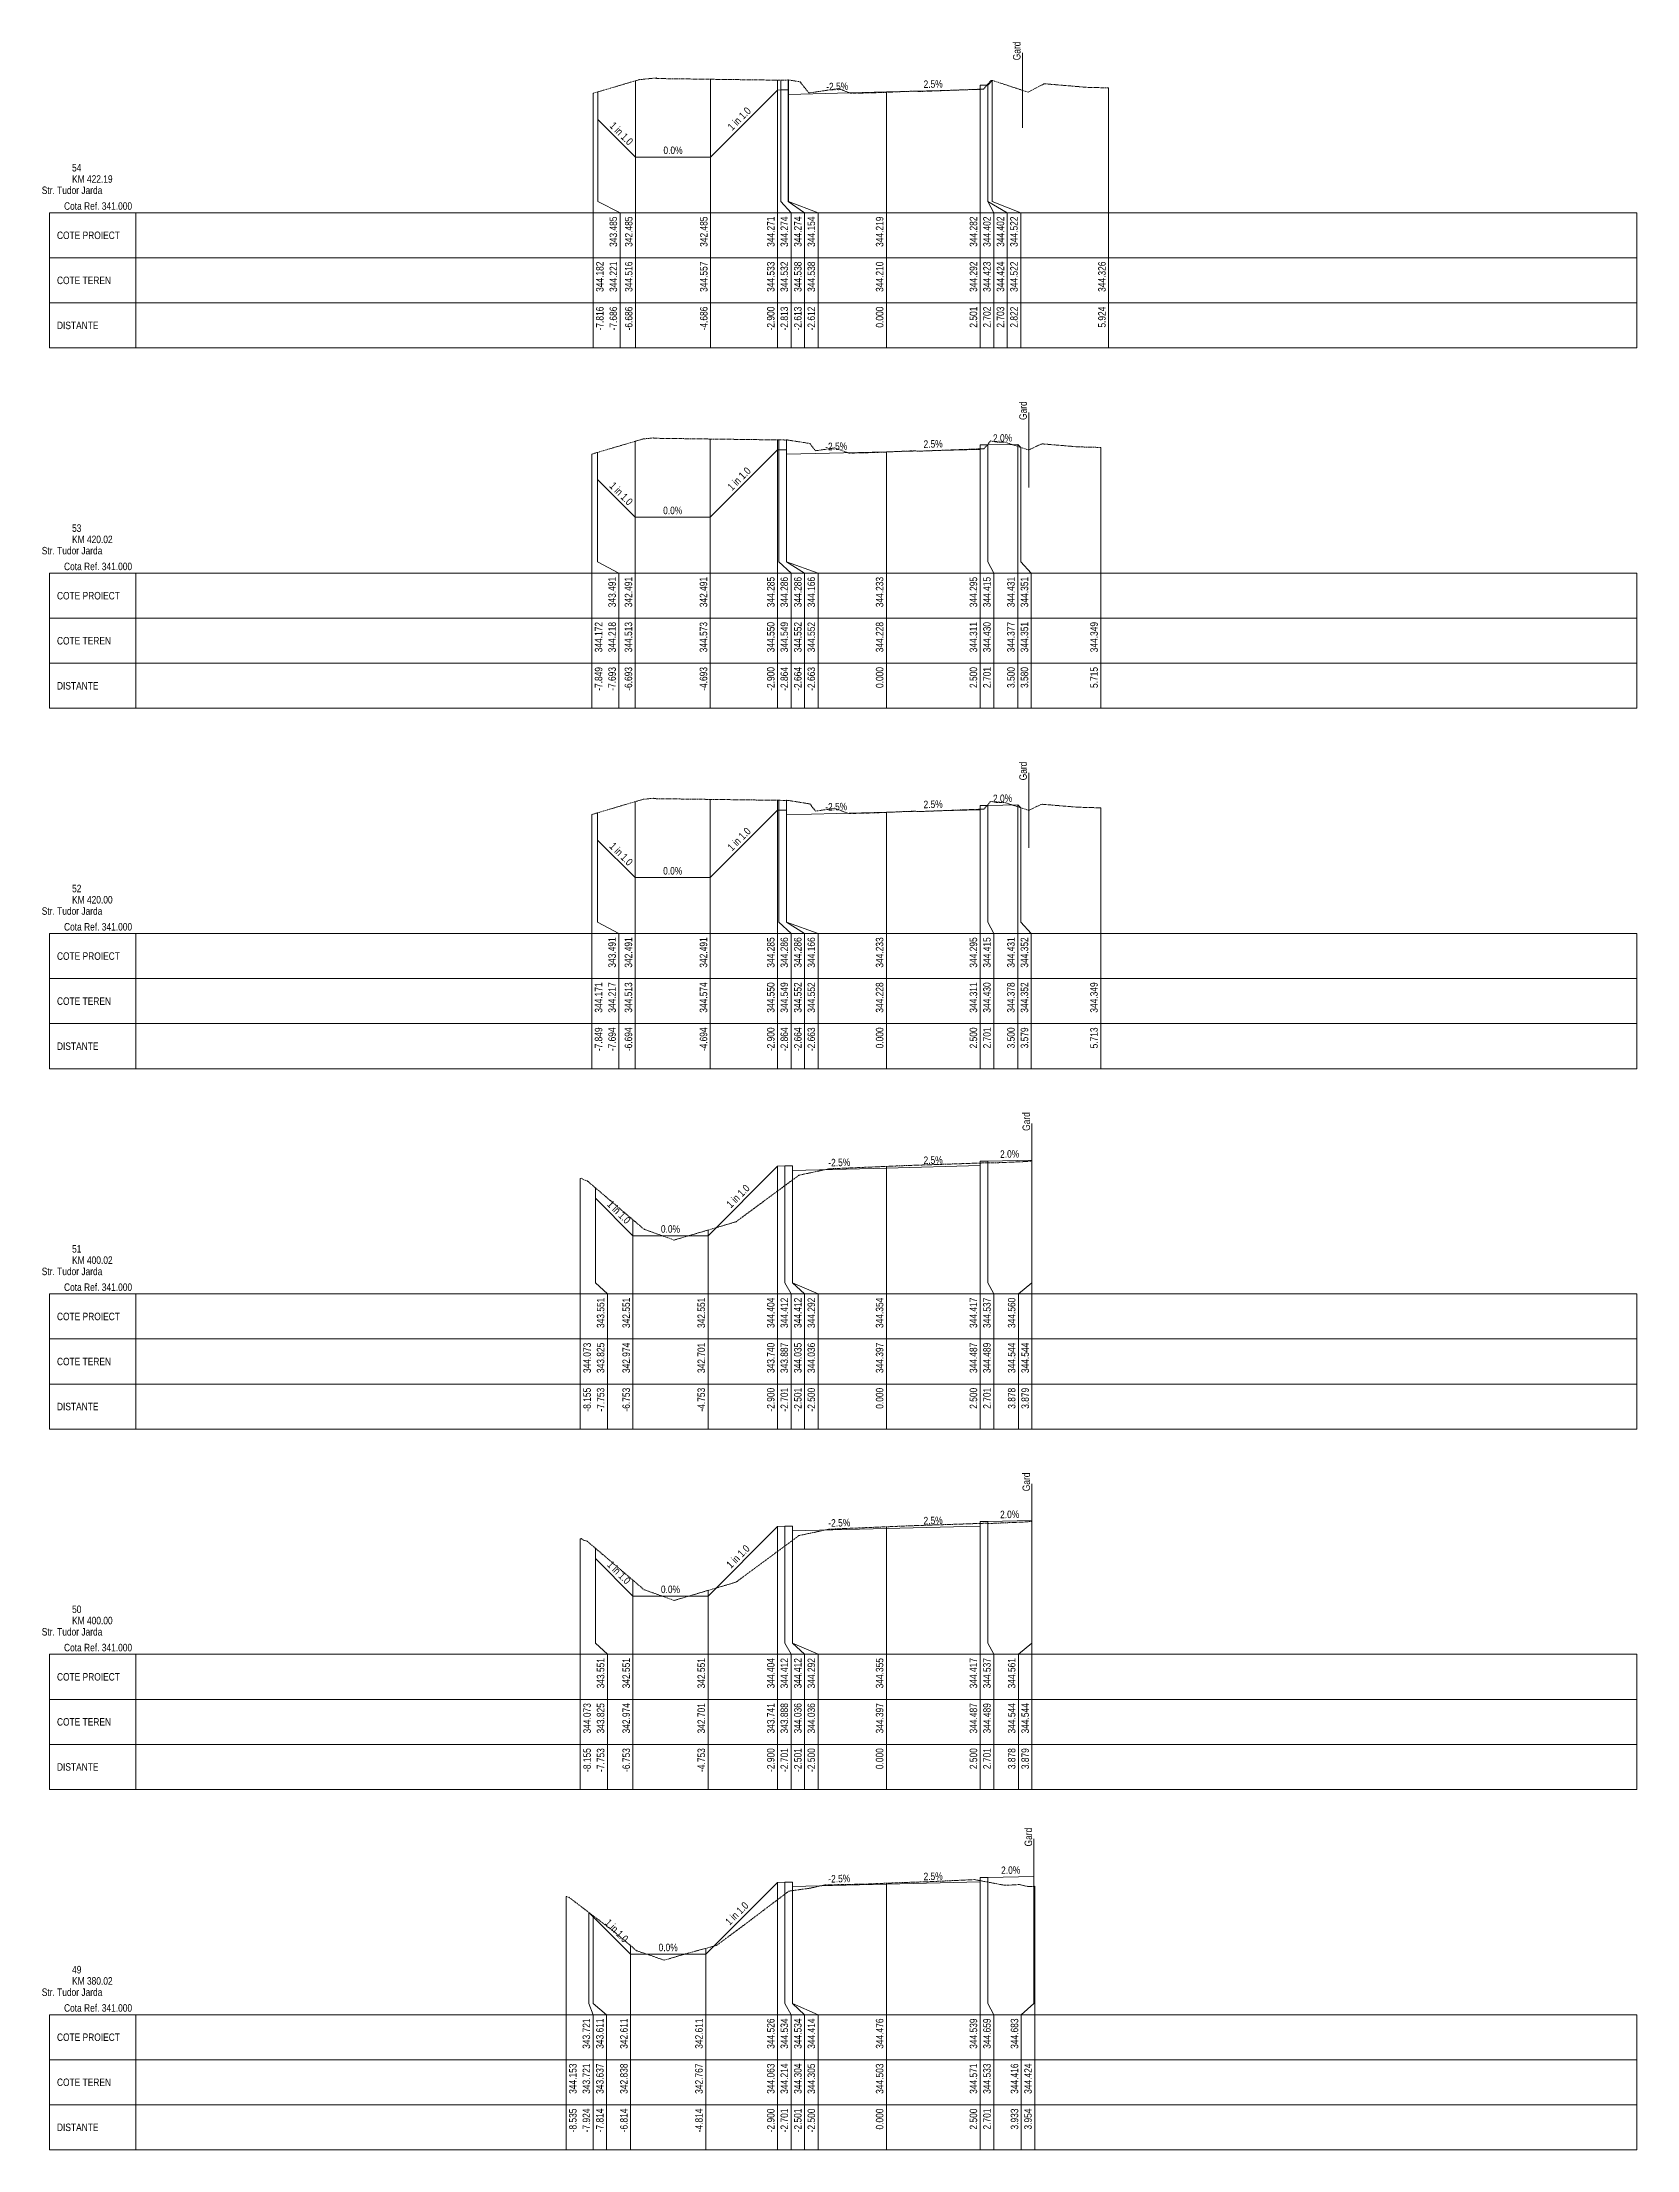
# Paper-space layout 'Str. Tudor Jarda-XS-1' of a CAD drawing. Extents: x 5 to 860, y 10 to 5944.
# Drawn here: x 5 to 430, y 4618 to 5179 of the extents above; entities that cross this region are included whole.
import ezdxf
from ezdxf.enums import TextEntityAlignment as Align

# ---------------------------------------------------------------- set-up
doc = ezdxf.new("R2010")
doc.units = 0
doc.linetypes.add('DASHED2', pattern=[0.375, 0.25, -0.125])
doc.layers.add('ARD-No Plot', color=1, linetype='Continuous', lineweight=0, plot=False)
for name, color, linetype, lineweight in [('DESIGN-TEXT', 7, 'Continuous', 0), ('EXISTING-TEXT', 7, 'Continuous', 0), ('LINES', 7, 'Continuous', 0), ('Text', 7, 'Continuous', 0), ('X-RL', 7, 'Continuous', 0), ('XPLOT-DESIGN', 5, 'Continuous', 0), ('XPLOT-EXISTING', 3, 'DASHED2', 0), ('XPLOT-GRADE', 7, 'Continuous', 0), ('XPLOT-KM', 7, 'Continuous', 0), ('XPLOT-TITLE', 7, 'Continuous', 0)]:
    doc.layers.add(name, color=color, linetype=linetype, lineweight=lineweight)
doc.styles.add('Arial', font='arial.ttf', dxfattribs={"width": 0.8})

psp = doc.layouts.new('Str. Tudor Jarda-XS-1')

# ---------------------------------------------------------------- texts
at = {"layer": 'ARD-No Plot', "style": 'Arial', "width": 0.8}
for p in [(13, 5139), (13, 5043), (13, 4947), (13, 4851), (13, 4755), (13, 4659)]:
    psp.add_text('Str. Tudor Jarda', height=2, dxfattribs=at).set_placement(p, align=Align.CENTER)
at = {"layer": 'DESIGN-TEXT', "style": 'Arial', "width": 0.8}
for s, p in [('343.485', (158.241, 5133)), ('342.485', (162.34, 5133)), ('342.485', (182.34, 5133)), ('344.271', (200.2, 5133)), ('344.274', (203.8, 5133)), ('344.274', (207.4, 5133)), ('344.154', (211, 5133)), ('344.219', (229.2, 5133)), ('344.282', (254.205, 5133)), ('344.402', (257.805, 5133)), ('344.402', (261.405, 5133)), ('344.522', (265.005, 5133)), ('343.491', (157.909, 5037)), ('342.491', (162.265, 5037)), ('342.491', (182.265, 5037)), ('344.285', (200.2, 5037)), ('344.286', (203.8, 5037)), ('344.286', (207.4, 5037)), ('344.166', (211, 5037)), ('344.233', (229.2, 5037)), ('344.295', (254.2, 5037)), ('344.415', (257.8, 5037)), ('344.431', (264.2, 5037)), ('344.351', (267.8, 5037)), ('343.491', (157.906, 4941)), ('342.491', (162.265, 4941)), ('342.491', (182.265, 4941)), ('344.285', (200.2, 4941)), ('344.286', (203.8, 4941)), ('344.286', (207.4, 4941)), ('344.166', (211, 4941)), ('344.233', (229.2, 4941)), ('344.295', (254.2, 4941)), ('344.415', (257.8, 4941)), ('344.431', (264.2, 4941)), ('344.352', (267.8, 4941)), ('343.551', (154.849, 4845)), ('342.551', (161.672, 4845)), ('342.551', (181.672, 4845)), ('344.404', (200.2, 4845)), ('344.412', (203.8, 4845)), ('344.412', (207.4, 4845)), ('344.292', (211, 4845)), ('344.354', (229.2, 4845)), ('344.417', (254.2, 4845)), ('344.537', (257.8, 4845)), ('344.560', (264.391, 4845)), ('343.551', (154.845, 4749)), ('342.551', (161.672, 4749)), ('342.551', (181.672, 4749)), ('344.404', (200.2, 4749)), ('344.412', (203.8, 4749)), ('344.412', (207.4, 4749)), ('344.292', (211, 4749)), ('344.355', (229.2, 4749)), ('344.417', (254.2, 4749)), ('344.537', (257.8, 4749)), ('344.561', (264.391, 4749)), ('343.721', (151.052, 4653)), ('343.611', (154.652, 4653)), ('342.611', (161.055, 4653)), ('342.611', (181.055, 4653)), ('344.526', (200.2, 4653)), ('344.534', (203.8, 4653)), ('344.534', (207.4, 4653)), ('344.414', (211, 4653)), ('344.476', (229.2, 4653)), ('344.539', (254.2, 4653)), ('344.659', (257.8, 4653)), ('344.683', (265.144, 4653))]:
    psp.add_text(s, height=2, rotation=90, dxfattribs=at).set_placement(p, align=Align.RIGHT)
at = {"layer": 'EXISTING-TEXT', "style": 'Arial', "width": 0.8}
for s, p in [('344.182', (154.641, 5121)), ('344.221', (158.241, 5121)), ('344.516', (162.34, 5121)), ('344.557', (182.34, 5121)), ('344.533', (200.2, 5121)), ('344.532', (203.8, 5121)), ('344.538', (207.4, 5121)), ('344.538', (211, 5121)), ('344.538', (211, 5121)), ('344.210', (229.2, 5121)), ('344.210', (229.2, 5121)), ('344.292', (254.205, 5121)), ('344.423', (257.805, 5121)), ('344.424', (261.405, 5121)), ('344.522', (265.005, 5121)), ('344.326', (288.442, 5121)), ('344.172', (154.309, 5025)), ('344.218', (157.909, 5025)), ('344.513', (162.265, 5025)), ('344.573', (182.265, 5025)), ('344.550', (200.2, 5025)), ('344.549', (203.8, 5025)), ('344.552', (207.4, 5025)), ('344.552', (211, 5025)), ('344.552', (211, 5025)), ('344.228', (229.2, 5025)), ('344.228', (229.2, 5025)), ('344.311', (254.2, 5025)), ('344.430', (257.8, 5025)), ('344.377', (264.2, 5025)), ('344.351', (267.8, 5025)), ('344.349', (286.348, 5025)), ('344.171', (154.306, 4929)), ('344.217', (157.906, 4929)), ('344.513', (162.265, 4929)), ('344.574', (182.265, 4929)), ('344.550', (200.2, 4929)), ('344.549', (203.8, 4929)), ('344.552', (207.4, 4929)), ('344.552', (211, 4929)), ('344.552', (211, 4929)), ('344.228', (229.2, 4929)), ('344.228', (229.2, 4929)), ('344.311', (254.2, 4929)), ('344.430', (257.8, 4929)), ('344.378', (264.2, 4929)), ('344.352', (267.8, 4929)), ('344.349', (286.326, 4929)), ('344.073', (151.249, 4833)), ('343.825', (154.849, 4833)), ('342.974', (161.672, 4833)), ('342.701', (181.672, 4833)), ('343.740', (200.2, 4833)), ('343.887', (203.8, 4833)), ('344.035', (207.4, 4833)), ('344.036', (211, 4833)), ('344.397', (229.2, 4833)), ('344.397', (229.2, 4833)), ('344.487', (254.2, 4833)), ('344.489', (257.8, 4833)), ('344.544', (264.391, 4833)), ('344.544', (267.991, 4833)), ('344.073', (151.245, 4737)), ('343.825', (154.845, 4737)), ('342.974', (161.672, 4737)), ('342.701', (181.672, 4737)), ('343.741', (200.2, 4737)), ('343.888', (203.8, 4737)), ('344.036', (207.4, 4737)), ('344.036', (211, 4737)), ('344.397', (229.2, 4737)), ('344.397', (229.2, 4737)), ('344.487', (254.2, 4737)), ('344.489', (257.8, 4737)), ('344.544', (264.391, 4737)), ('344.544', (267.991, 4737)), ('344.153', (147.452, 4641)), ('343.721', (151.052, 4641)), ('343.637', (154.652, 4641)), ('342.838', (161.055, 4641)), ('342.767', (181.055, 4641)), ('344.063', (200.2, 4641)), ('344.214', (203.8, 4641)), ('344.304', (207.4, 4641)), ('344.305', (211, 4641)), ('344.503', (229.2, 4641)), ('344.503', (229.2, 4641)), ('344.571', (254.2, 4641)), ('344.533', (257.8, 4641)), ('344.416', (265.144, 4641)), ('344.416', (265.144, 4641)), ('344.424', (268.744, 4641))]:
    psp.add_text(s, height=2, rotation=90, dxfattribs=at).set_placement(p, align=Align.RIGHT)
at = {"layer": 'Text', "style": 'Arial', "width": 0.8}
for p in [(265.746, 5174.629), (267.428, 5078.81), (267.43, 4982.817), (268.291, 4889.442), (268.291, 4793.443), (268.832, 4698.833)]:
    psp.add_text('Gard', height=2, rotation=90, dxfattribs=at).set_placement(p)
for s, p in [('-7.816', (154.641, 5109)), ('-7.816', (154.641, 5109)), ('-7.686', (158.241, 5109)), ('-7.686', (158.241, 5109)), ('-7.686', (158.241, 5109)), ('-6.686', (162.34, 5109)), ('-6.686', (162.34, 5109)), ('-6.686', (162.34, 5109)), ('-4.686', (182.34, 5109)), ('-4.686', (182.34, 5109)), ('-4.686', (182.34, 5109)), ('-2.900', (200.2, 5109)), ('-2.900', (200.2, 5109)), ('-2.900', (200.2, 5109)), ('-2.813', (203.8, 5109)), ('-2.813', (203.8, 5109)), ('-2.813', (203.8, 5109)), ('-2.613', (207.4, 5109)), ('-2.613', (207.4, 5109)), ('-2.613', (207.4, 5109)), ('-2.612', (211, 5109)), ('-2.612', (211, 5109)), ('-2.612', (211, 5109)), ('0.000', (229.2, 5109)), ('0.000', (229.2, 5109)), ('0.000', (229.2, 5109)), ('2.501', (254.205, 5109)), ('2.501', (254.205, 5109)), ('2.501', (254.205, 5109)), ('2.702', (257.805, 5109)), ('2.702', (257.805, 5109)), ('2.702', (257.805, 5109)), ('2.703', (261.405, 5109)), ('2.703', (261.405, 5109)), ('2.703', (261.405, 5109)), ('2.822', (265.005, 5109)), ('2.822', (265.005, 5109)), ('2.822', (265.005, 5109)), ('5.924', (288.442, 5109)), ('5.924', (288.442, 5109)), ('-7.849', (154.309, 5013)), ('-7.849', (154.309, 5013)), ('-7.693', (157.909, 5013)), ('-7.693', (157.909, 5013)), ('-7.693', (157.909, 5013)), ('-6.693', (162.265, 5013)), ('-6.693', (162.265, 5013)), ('-6.693', (162.265, 5013)), ('-4.693', (182.265, 5013)), ('-4.693', (182.265, 5013)), ('-4.693', (182.265, 5013)), ('-2.900', (200.2, 5013)), ('-2.900', (200.2, 5013)), ('-2.900', (200.2, 5013)), ('-2.864', (203.8, 5013)), ('-2.864', (203.8, 5013)), ('-2.864', (203.8, 5013)), ('-2.664', (207.4, 5013)), ('-2.664', (207.4, 5013)), ('-2.664', (207.4, 5013)), ('-2.663', (211, 5013)), ('-2.663', (211, 5013)), ('-2.663', (211, 5013)), ('0.000', (229.2, 5013)), ('0.000', (229.2, 5013)), ('0.000', (229.2, 5013)), ('2.500', (254.2, 5013)), ('2.500', (254.2, 5013)), ('2.500', (254.2, 5013)), ('2.701', (257.8, 5013)), ('2.701', (257.8, 5013)), ('2.701', (257.8, 5013)), ('3.500', (264.2, 5013)), ('3.500', (264.2, 5013)), ('3.500', (264.2, 5013)), ('3.580', (267.8, 5013)), ('3.580', (267.8, 5013)), ('3.580', (267.8, 5013)), ('5.715', (286.348, 5013)), ('5.715', (286.348, 5013)), ('-7.849', (154.306, 4917)), ('-7.849', (154.306, 4917)), ('-7.694', (157.906, 4917)), ('-7.694', (157.906, 4917)), ('-7.694', (157.906, 4917)), ('-6.694', (162.265, 4917)), ('-6.694', (162.265, 4917)), ('-6.694', (162.265, 4917)), ('-4.694', (182.265, 4917)), ('-4.694', (182.265, 4917)), ('-4.694', (182.265, 4917)), ('-2.900', (200.2, 4917)), ('-2.900', (200.2, 4917)), ('-2.900', (200.2, 4917)), ('-2.864', (203.8, 4917)), ('-2.864', (203.8, 4917)), ('-2.864', (203.8, 4917)), ('-2.664', (207.4, 4917)), ('-2.664', (207.4, 4917)), ('-2.664', (207.4, 4917)), ('-2.663', (211, 4917)), ('-2.663', (211, 4917)), ('-2.663', (211, 4917)), ('0.000', (229.2, 4917)), ('0.000', (229.2, 4917)), ('0.000', (229.2, 4917)), ('2.500', (254.2, 4917)), ('2.500', (254.2, 4917)), ('2.500', (254.2, 4917)), ('2.701', (257.8, 4917)), ('2.701', (257.8, 4917)), ('2.701', (257.8, 4917)), ('3.500', (264.2, 4917)), ('3.500', (264.2, 4917)), ('3.500', (264.2, 4917)), ('3.579', (267.8, 4917)), ('3.579', (267.8, 4917)), ('3.579', (267.8, 4917)), ('5.713', (286.326, 4917)), ('5.713', (286.326, 4917)), ('-8.155', (151.249, 4821)), ('-8.155', (151.249, 4821)), ('-7.753', (154.849, 4821)), ('-7.753', (154.849, 4821)), ('-7.753', (154.849, 4821)), ('-6.753', (161.672, 4821)), ('-6.753', (161.672, 4821)), ('-6.753', (161.672, 4821)), ('-4.753', (181.672, 4821)), ('-4.753', (181.672, 4821)), ('-4.753', (181.672, 4821)), ('-2.900', (200.2, 4821)), ('-2.900', (200.2, 4821)), ('-2.900', (200.2, 4821)), ('-2.701', (203.8, 4821)), ('-2.701', (203.8, 4821)), ('-2.701', (203.8, 4821)), ('-2.501', (207.4, 4821)), ('-2.501', (207.4, 4821)), ('-2.501', (207.4, 4821)), ('-2.500', (211, 4821)), ('-2.500', (211, 4821)), ('-2.500', (211, 4821)), ('0.000', (229.2, 4821)), ('0.000', (229.2, 4821)), ('0.000', (229.2, 4821)), ('2.500', (254.2, 4821)), ('2.500', (254.2, 4821)), ('2.500', (254.2, 4821)), ('2.701', (257.8, 4821)), ('2.701', (257.8, 4821)), ('2.701', (257.8, 4821)), ('3.878', (264.391, 4821)), ('3.878', (264.391, 4821)), ('3.878', (264.391, 4821)), ('3.879', (267.991, 4821)), ('3.879', (267.991, 4821)), ('-8.155', (151.245, 4725)), ('-8.155', (151.245, 4725)), ('-7.753', (154.845, 4725)), ('-7.753', (154.845, 4725)), ('-7.753', (154.845, 4725)), ('-6.753', (161.672, 4725)), ('-6.753', (161.672, 4725)), ('-6.753', (161.672, 4725)), ('-4.753', (181.672, 4725)), ('-4.753', (181.672, 4725)), ('-4.753', (181.672, 4725)), ('-2.900', (200.2, 4725)), ('-2.900', (200.2, 4725)), ('-2.900', (200.2, 4725)), ('-2.701', (203.8, 4725)), ('-2.701', (203.8, 4725)), ('-2.701', (203.8, 4725)), ('-2.501', (207.4, 4725)), ('-2.501', (207.4, 4725)), ('-2.501', (207.4, 4725)), ('-2.500', (211, 4725)), ('-2.500', (211, 4725)), ('-2.500', (211, 4725)), ('0.000', (229.2, 4725)), ('0.000', (229.2, 4725)), ('0.000', (229.2, 4725)), ('2.500', (254.2, 4725)), ('2.500', (254.2, 4725)), ('2.500', (254.2, 4725)), ('2.701', (257.8, 4725)), ('2.701', (257.8, 4725)), ('2.701', (257.8, 4725)), ('3.878', (264.391, 4725)), ('3.878', (264.391, 4725)), ('3.878', (264.391, 4725)), ('3.879', (267.991, 4725)), ('3.879', (267.991, 4725)), ('-8.535', (147.452, 4629)), ('-8.535', (147.452, 4629)), ('-7.924', (151.052, 4629)), ('-7.924', (151.052, 4629)), ('-7.924', (151.052, 4629)), ('-7.814', (154.652, 4629)), ('-7.814', (154.652, 4629)), ('-7.814', (154.652, 4629)), ('-6.814', (161.055, 4629)), ('-6.814', (161.055, 4629)), ('-6.814', (161.055, 4629)), ('-4.814', (181.055, 4629)), ('-4.814', (181.055, 4629)), ('-4.814', (181.055, 4629)), ('-2.900', (200.2, 4629)), ('-2.900', (200.2, 4629)), ('-2.900', (200.2, 4629)), ('-2.701', (203.8, 4629)), ('-2.701', (203.8, 4629)), ('-2.701', (203.8, 4629)), ('-2.501', (207.4, 4629)), ('-2.501', (207.4, 4629)), ('-2.501', (207.4, 4629)), ('-2.500', (211, 4629)), ('-2.500', (211, 4629)), ('-2.500', (211, 4629)), ('0.000', (229.2, 4629)), ('0.000', (229.2, 4629)), ('0.000', (229.2, 4629)), ('2.500', (254.2, 4629)), ('2.500', (254.2, 4629)), ('2.500', (254.2, 4629)), ('2.701', (257.8, 4629)), ('2.701', (257.8, 4629)), ('2.701', (257.8, 4629)), ('3.933', (265.144, 4629)), ('3.933', (265.144, 4629)), ('3.933', (265.144, 4629)), ('3.954', (268.744, 4629)), ('3.954', (268.744, 4629))]:
    psp.add_text(s, height=2, rotation=90, dxfattribs=at).set_placement(p, align=Align.RIGHT)
at = {"layer": 'X-RL', "style": 'Arial', "width": 0.8}
for p in [(29, 5134.8), (29, 5038.8), (29, 4942.8), (29, 4846.8), (29, 4750.8), (29, 4654.8)]:
    psp.add_text('Cota Ref. 341.000', height=2, dxfattribs=at).set_placement(p, align=Align.RIGHT)
at = {"layer": 'XPLOT-GRADE', "style": 'Arial', "width": 0.8}
for s, rotation, p in [('-2.5%', 1.4321, (216.92, 5166.668)), ('2.5%', 1.4321, (242.483, 5167.307)), ('1 in 1.0', 45, (191.504, 5158.342)), ('1 in 1.0', 315, (158.706, 5154.412)), ('0.0%', 0, (173.14, 5149.647)), ('-2.5%', 1.4321, (216.667, 5070.794)), ('2.5%', 1.4321, (242.48, 5071.439)), ('2.0%', 1.14576, (260.989, 5073.031)), ('1 in 1.0', 45, (191.467, 5062.445)), ('1 in 1.0', 315, (158.631, 5058.477)), ('0.0%', 0, (173.065, 5053.712)), ('-2.5%', 1.4321, (216.664, 4974.795)), ('2.5%', 1.4321, (242.48, 4975.44)), ('2.0%', 1.14576, (260.989, 4977.033)), ('1 in 1.0', 45, (191.467, 4966.446)), ('1 in 1.0', 315, (158.63, 4962.478)), ('0.0%', 0, (173.065, 4957.712)), ('-2.5%', 1.4321, (217.48, 4880.031)), ('2.5%', 1.4321, (242.48, 4880.656)), ('2.0%', 1.14576, (262.878, 4882.286)), ('1 in 1.0', 45, (191.171, 4871.341)), ('1 in 1.0', 315, (158.038, 4867.077)), ('0.0%', 0, (172.472, 4862.312)), ('-2.5%', 1.4321, (217.48, 4784.033)), ('2.5%', 1.4321, (242.48, 4784.658)), ('2.0%', 1.14576, (262.878, 4786.288)), ('1 in 1.0', 45, (191.17, 4775.342)), ('1 in 1.0', 315, (158.037, 4771.078)), ('0.0%', 0, (172.472, 4766.312)), ('-2.5%', 1.4321, (217.48, 4689.248)), ('2.5%', 1.4321, (242.48, 4689.873)), ('2.0%', 1.14576, (263.155, 4691.509)), ('1 in 1.0', 45, (190.862, 4680.25)), ('1 in 1.0', 315, (157.421, 4675.677)), ('0.0%', 0, (171.855, 4670.912))]:
    psp.add_text(s, height=2, rotation=rotation, dxfattribs=at).set_placement(p, align=Align.CENTER)
at = {"layer": 'XPLOT-KM', "style": 'Arial', "width": 0.8}
for s, p in [('54', (13, 5145)), ('KM 422.19', (13, 5142)), ('53', (13, 5049)), ('KM 420.02', (13, 5046)), ('52', (13, 4953)), ('KM 420.00', (13, 4950)), ('51', (13, 4857)), ('KM 400.02', (13, 4854)), ('50', (13, 4761)), ('KM 400.00', (13, 4758)), ('49', (13, 4665)), ('KM 380.02', (13, 4662))]:
    psp.add_text(s, height=2, dxfattribs=at).set_placement(p)
at = {"layer": 'XPLOT-TITLE', "style": 'Arial', "width": 0.8}
for s, p in [('COTE PROIECT', (8.982, 5127)), ('COTE TEREN', (8.982, 5115)), ('DISTANTE', (8.982, 5103)), ('COTE PROIECT', (8.982, 5031)), ('COTE TEREN', (8.982, 5019)), ('DISTANTE', (8.982, 5007)), ('COTE PROIECT', (8.982, 4935)), ('COTE TEREN', (8.982, 4923)), ('DISTANTE', (8.982, 4911)), ('COTE PROIECT', (8.982, 4839)), ('COTE TEREN', (8.982, 4827)), ('DISTANTE', (8.982, 4815)), ('COTE PROIECT', (8.982, 4743)), ('COTE TEREN', (8.982, 4731)), ('DISTANTE', (8.982, 4719)), ('COTE PROIECT', (8.982, 4647)), ('COTE TEREN', (8.982, 4635)), ('DISTANTE', (8.982, 4623))]:
    psp.add_text(s, height=2, dxfattribs=at).set_placement(p)

# ---------------------------------------------------------------- linework, layer by layer
at = {"layer": 'LINES'}
for p, q in [((266.246, 5176.629), (266.246, 5156.629)), ((151.841, 5137), (151.841, 5165.823)), ((151.841, 5137), (151.841, 5165.823)), ((153.14, 5137), (153.14, 5166.206)), ((153.14, 5137), (153.14, 5166.206)), ((153.14, 5137), (153.14, 5166.206)), ((163.14, 5137), (163.14, 5169.16)), ((163.14, 5137), (163.14, 5169.16)), ((163.14, 5137), (163.14, 5169.16)), ((183.14, 5137), (183.14, 5169.566)), ((183.14, 5137), (183.14, 5169.566)), ((183.14, 5137), (183.14, 5169.566)), ((201, 5137), (201, 5169.327)), ((201, 5137), (201, 5169.327)), ((201, 5137), (201, 5169.327)), ((201.869, 5137), (201.869, 5169.316)), ((201.869, 5137), (201.869, 5169.316)), ((201.869, 5137), (201.869, 5169.316)), ((203.869, 5137), (203.869, 5169.381)), ((203.869, 5137), (203.869, 5169.381)), ((203.869, 5137), (203.869, 5169.381)), ((203.879, 5137), (203.879, 5169.383)), ((203.879, 5137), (203.879, 5169.383)), ((203.879, 5137), (203.879, 5169.383)), ((230, 5137), (230, 5166.195)), ((230, 5137), (230, 5166.195)), ((230, 5137), (230, 5166.195)), ((255.005, 5137), (255.005, 5166.92)), ((255.005, 5137), (255.005, 5166.92)), ((255.005, 5137), (255.005, 5166.92)), ((257.015, 5137), (257.015, 5168.225)), ((257.015, 5137), (257.015, 5168.225)), ((257.015, 5137), (257.015, 5168.225)), ((257.025, 5137), (257.025, 5168.237)), ((257.025, 5137), (257.025, 5168.237)), ((257.025, 5137), (257.025, 5168.237)), ((258.223, 5137), (258.223, 5169.217)), ((258.223, 5137), (258.223, 5169.217)), ((258.223, 5137), (258.223, 5169.217)), ((289.242, 5137), (289.242, 5167.264)), ((289.242, 5137), (289.242, 5167.264)), ((6.982, 5122), (6.982, 5134)), ((6.982, 5134), (30, 5134)), ((30, 5098), (30, 5134)), ((30, 5134), (430, 5134)), ((151.841, 5134), (151.841, 5137)), ((151.841, 5134), (151.841, 5137)), ((151.841, 5098), (151.841, 5134)), ((151.841, 5098), (151.841, 5134)), ((159.041, 5134), (153.14, 5137)), ((159.041, 5134), (153.14, 5137)), ((159.041, 5134), (153.14, 5137)), ((159.041, 5098), (159.041, 5134)), ((159.041, 5098), (159.041, 5134)), ((159.041, 5098), (159.041, 5134)), ((163.14, 5134), (163.14, 5137)), ((163.14, 5134), (163.14, 5137)), ((163.14, 5134), (163.14, 5137)), ((163.14, 5098), (163.14, 5134)), ((163.14, 5098), (163.14, 5134)), ((163.14, 5098), (163.14, 5134)), ((183.14, 5134), (183.14, 5137)), ((183.14, 5134), (183.14, 5137)), ((183.14, 5134), (183.14, 5137)), ((183.14, 5098), (183.14, 5134)), ((183.14, 5098), (183.14, 5134)), ((183.14, 5098), (183.14, 5134)), ((201, 5134), (201, 5137)), ((201, 5134), (201, 5137)), ((201, 5134), (201, 5137)), ((201, 5098), (201, 5134)), ((201, 5098), (201, 5134)), ((201, 5098), (201, 5134)), ((204.6, 5134), (201.869, 5137)), ((204.6, 5134), (201.869, 5137)), ((204.6, 5134), (201.869, 5137)), ((208.2, 5134), (203.869, 5137)), ((208.2, 5134), (203.869, 5137)), ((208.2, 5134), (203.869, 5137)), ((211.8, 5134), (203.879, 5137)), ((211.8, 5134), (203.879, 5137)), ((211.8, 5134), (203.879, 5137)), ((204.6, 5098), (204.6, 5134)), ((204.6, 5098), (204.6, 5134)), ((204.6, 5098), (204.6, 5134)), ((208.2, 5098), (208.2, 5134)), ((208.2, 5098), (208.2, 5134)), ((208.2, 5098), (208.2, 5134)), ((211.8, 5098), (211.8, 5134)), ((211.8, 5098), (211.8, 5134)), ((211.8, 5098), (211.8, 5134)), ((230, 5134), (230, 5137)), ((230, 5134), (230, 5137)), ((230, 5134), (230, 5137)), ((230, 5098), (230, 5134)), ((230, 5098), (230, 5134)), ((230, 5098), (230, 5134)), ((255.005, 5134), (255.005, 5137)), ((255.005, 5134), (255.005, 5137)), ((255.005, 5134), (255.005, 5137)), ((255.005, 5098), (255.005, 5134)), ((255.005, 5098), (255.005, 5134)), ((255.005, 5098), (255.005, 5134)), ((258.605, 5134), (257.015, 5137)), ((258.605, 5134), (257.015, 5137)), ((258.605, 5134), (257.015, 5137)), ((262.205, 5134), (257.025, 5137)), ((262.205, 5134), (257.025, 5137)), ((262.205, 5134), (257.025, 5137)), ((265.805, 5134), (258.223, 5137)), ((265.805, 5134), (258.223, 5137)), ((265.805, 5134), (258.223, 5137)), ((258.605, 5098), (258.605, 5134)), ((258.605, 5098), (258.605, 5134)), ((258.605, 5098), (258.605, 5134)), ((262.205, 5098), (262.205, 5134)), ((262.205, 5098), (262.205, 5134)), ((262.205, 5098), (262.205, 5134)), ((265.805, 5098), (265.805, 5134)), ((265.805, 5098), (265.805, 5134)), ((265.805, 5098), (265.805, 5134)), ((289.242, 5134), (289.242, 5137)), ((289.242, 5134), (289.242, 5137)), ((289.242, 5098), (289.242, 5134)), ((289.242, 5098), (289.242, 5134)), ((430, 5098), (430, 5134)), ((6.982, 5110), (6.982, 5122)), ((6.982, 5122), (30, 5122)), ((30, 5122), (6.982, 5122)), ((30, 5122), (430, 5122)), ((6.982, 5098), (6.982, 5110)), ((6.982, 5110), (30, 5110)), ((30, 5110), (6.982, 5110)), ((30, 5110), (430, 5110)), ((30, 5098), (6.982, 5098)), ((30, 5098), (430, 5098)), ((267.928, 5080.81), (267.928, 5060.81)), ((153.065, 5041), (153.065, 5070.175)), ((153.065, 5041), (153.065, 5070.175)), ((153.065, 5041), (153.065, 5070.175)), ((163.065, 5041), (163.065, 5073.129)), ((163.065, 5041), (163.065, 5073.129)), ((163.065, 5041), (163.065, 5073.129)), ((183.065, 5041), (183.065, 5073.734)), ((183.065, 5041), (183.065, 5073.734)), ((183.065, 5041), (183.065, 5073.734)), ((201, 5041), (201, 5073.497)), ((201, 5041), (201, 5073.497)), ((201, 5041), (201, 5073.497)), ((201.363, 5041), (201.363, 5073.493)), ((201.363, 5041), (201.363, 5073.493)), ((201.363, 5041), (201.363, 5073.493)), ((203.363, 5041), (203.363, 5073.521)), ((203.363, 5041), (203.363, 5073.521)), ((203.363, 5041), (203.363, 5073.521)), ((203.373, 5041), (203.373, 5073.523)), ((203.373, 5041), (203.373, 5073.523)), ((203.373, 5041), (203.373, 5073.523)), ((230, 5041), (230, 5070.327)), ((230, 5041), (230, 5070.327)), ((230, 5041), (230, 5070.327)), ((255, 5041), (255, 5071.112)), ((255, 5041), (255, 5071.112)), ((255, 5041), (255, 5071.112)), ((257.01, 5041), (257.01, 5072.299)), ((257.01, 5041), (257.01, 5072.299)), ((257.01, 5041), (257.01, 5072.299)), ((265, 5041), (265, 5072.311)), ((265, 5041), (265, 5072.311)), ((265, 5041), (265, 5072.311)), ((265.804, 5041), (265.804, 5071.508)), ((265.804, 5041), (265.804, 5071.508)), ((265.804, 5041), (265.804, 5071.508)), ((287.148, 5041), (287.148, 5071.485)), ((287.148, 5041), (287.148, 5071.485)), ((151.509, 5041), (151.509, 5069.715)), ((151.509, 5041), (151.509, 5069.715)), ((6.982, 5026), (6.982, 5038)), ((6.982, 5038), (30, 5038)), ((30, 5002), (30, 5038)), ((30, 5038), (430, 5038)), ((151.509, 5038), (151.509, 5041)), ((151.509, 5038), (151.509, 5041)), ((151.509, 5002), (151.509, 5038)), ((151.509, 5002), (151.509, 5038)), ((158.709, 5038), (153.065, 5041)), ((158.709, 5038), (153.065, 5041)), ((158.709, 5038), (153.065, 5041)), ((158.709, 5002), (158.709, 5038)), ((158.709, 5002), (158.709, 5038)), ((158.709, 5002), (158.709, 5038)), ((163.065, 5038), (163.065, 5041)), ((163.065, 5038), (163.065, 5041)), ((163.065, 5038), (163.065, 5041)), ((163.065, 5002), (163.065, 5038)), ((163.065, 5002), (163.065, 5038)), ((163.065, 5002), (163.065, 5038)), ((183.065, 5038), (183.065, 5041)), ((183.065, 5038), (183.065, 5041)), ((183.065, 5038), (183.065, 5041)), ((183.065, 5002), (183.065, 5038)), ((183.065, 5002), (183.065, 5038)), ((183.065, 5002), (183.065, 5038)), ((201, 5038), (201, 5041)), ((201, 5038), (201, 5041)), ((201, 5038), (201, 5041)), ((201, 5002), (201, 5038)), ((201, 5002), (201, 5038)), ((201, 5002), (201, 5038)), ((204.6, 5038), (201.363, 5041)), ((204.6, 5038), (201.363, 5041)), ((204.6, 5038), (201.363, 5041)), ((208.2, 5038), (203.363, 5041)), ((208.2, 5038), (203.363, 5041)), ((208.2, 5038), (203.363, 5041)), ((211.8, 5038), (203.373, 5041)), ((211.8, 5038), (203.373, 5041)), ((211.8, 5038), (203.373, 5041)), ((204.6, 5002), (204.6, 5038)), ((204.6, 5002), (204.6, 5038)), ((204.6, 5002), (204.6, 5038)), ((208.2, 5002), (208.2, 5038)), ((208.2, 5002), (208.2, 5038)), ((208.2, 5002), (208.2, 5038)), ((211.8, 5002), (211.8, 5038)), ((211.8, 5002), (211.8, 5038)), ((211.8, 5002), (211.8, 5038)), ((230, 5038), (230, 5041)), ((230, 5038), (230, 5041)), ((230, 5038), (230, 5041)), ((230, 5002), (230, 5038)), ((230, 5002), (230, 5038)), ((230, 5002), (230, 5038)), ((255, 5038), (255, 5041)), ((255, 5038), (255, 5041)), ((255, 5038), (255, 5041)), ((255, 5002), (255, 5038)), ((255, 5002), (255, 5038)), ((255, 5002), (255, 5038)), ((258.6, 5038), (257.01, 5041)), ((258.6, 5038), (257.01, 5041)), ((258.6, 5038), (257.01, 5041)), ((258.6, 5002), (258.6, 5038)), ((258.6, 5002), (258.6, 5038)), ((258.6, 5002), (258.6, 5038)), ((265, 5038), (265, 5041)), ((265, 5038), (265, 5041)), ((265, 5038), (265, 5041)), ((265, 5002), (265, 5038)), ((265, 5002), (265, 5038)), ((265, 5002), (265, 5038)), ((268.6, 5038), (265.804, 5041)), ((268.6, 5038), (265.804, 5041)), ((268.6, 5038), (265.804, 5041)), ((268.6, 5002), (268.6, 5038)), ((268.6, 5002), (268.6, 5038)), ((268.6, 5002), (268.6, 5038)), ((287.148, 5038), (287.148, 5041)), ((287.148, 5038), (287.148, 5041)), ((287.148, 5002), (287.148, 5038)), ((287.148, 5002), (287.148, 5038)), ((430, 5002), (430, 5038)), ((6.982, 5014), (6.982, 5026)), ((6.982, 5026), (30, 5026)), ((30, 5026), (6.982, 5026)), ((30, 5026), (430, 5026)), ((6.982, 5002), (6.982, 5014)), ((6.982, 5014), (30, 5014)), ((30, 5014), (6.982, 5014)), ((30, 5014), (430, 5014)), ((30, 5002), (6.982, 5002)), ((30, 5002), (430, 5002)), ((267.93, 4984.817), (267.93, 4964.817)), ((163.065, 4945), (163.065, 4977.129)), ((163.065, 4945), (163.065, 4977.129)), ((163.065, 4945), (163.065, 4977.129)), ((183.065, 4945), (183.065, 4977.736)), ((183.065, 4945), (183.065, 4977.736)), ((183.065, 4945), (183.065, 4977.736)), ((201, 4945), (201, 4977.499)), ((201, 4945), (201, 4977.499)), ((201, 4945), (201, 4977.499)), ((201.358, 4945), (201.358, 4977.494)), ((201.358, 4945), (201.358, 4977.494)), ((201.358, 4945), (201.358, 4977.494)), ((203.358, 4945), (203.358, 4977.523)), ((203.358, 4945), (203.358, 4977.523)), ((203.358, 4945), (203.358, 4977.523)), ((203.368, 4945), (203.368, 4977.524)), ((203.368, 4945), (203.368, 4977.524)), ((203.368, 4945), (203.368, 4977.524)), ((255, 4945), (255, 4975.114)), ((255, 4945), (255, 4975.114)), ((255, 4945), (255, 4975.114)), ((257.01, 4945), (257.01, 4976.3)), ((257.01, 4945), (257.01, 4976.3)), ((257.01, 4945), (257.01, 4976.3)), ((265, 4945), (265, 4976.313)), ((265, 4945), (265, 4976.313)), ((265, 4945), (265, 4976.313)), ((265.794, 4945), (265.794, 4975.519)), ((265.794, 4945), (265.794, 4975.519)), ((265.794, 4945), (265.794, 4975.519)), ((287.126, 4945), (287.126, 4975.487)), ((287.126, 4945), (287.126, 4975.487)), ((151.506, 4945), (151.506, 4973.714)), ((151.506, 4945), (151.506, 4973.714)), ((153.065, 4945), (153.065, 4974.175)), ((153.065, 4945), (153.065, 4974.175)), ((153.065, 4945), (153.065, 4974.175)), ((230, 4945), (230, 4974.328)), ((230, 4945), (230, 4974.328)), ((230, 4945), (230, 4974.328)), ((6.982, 4930), (6.982, 4942)), ((6.982, 4942), (30, 4942)), ((30, 4906), (30, 4942)), ((30, 4942), (430, 4942)), ((151.506, 4942), (151.506, 4945)), ((151.506, 4942), (151.506, 4945)), ((151.506, 4906), (151.506, 4942)), ((151.506, 4906), (151.506, 4942)), ((158.706, 4942), (153.065, 4945)), ((158.706, 4942), (153.065, 4945)), ((158.706, 4942), (153.065, 4945)), ((158.706, 4906), (158.706, 4942)), ((158.706, 4906), (158.706, 4942)), ((158.706, 4906), (158.706, 4942)), ((163.065, 4942), (163.065, 4945)), ((163.065, 4942), (163.065, 4945)), ((163.065, 4942), (163.065, 4945)), ((163.065, 4906), (163.065, 4942)), ((163.065, 4906), (163.065, 4942)), ((163.065, 4906), (163.065, 4942)), ((183.065, 4942), (183.065, 4945)), ((183.065, 4942), (183.065, 4945)), ((183.065, 4942), (183.065, 4945)), ((183.065, 4906), (183.065, 4942)), ((183.065, 4906), (183.065, 4942)), ((183.065, 4906), (183.065, 4942)), ((201, 4942), (201, 4945)), ((201, 4942), (201, 4945)), ((201, 4942), (201, 4945)), ((201, 4906), (201, 4942)), ((201, 4906), (201, 4942)), ((201, 4906), (201, 4942)), ((204.6, 4942), (201.358, 4945)), ((204.6, 4942), (201.358, 4945)), ((204.6, 4942), (201.358, 4945)), ((208.2, 4942), (203.358, 4945)), ((208.2, 4942), (203.358, 4945)), ((208.2, 4942), (203.358, 4945)), ((211.8, 4942), (203.368, 4945)), ((211.8, 4942), (203.368, 4945)), ((211.8, 4942), (203.368, 4945)), ((204.6, 4906), (204.6, 4942)), ((204.6, 4906), (204.6, 4942)), ((204.6, 4906), (204.6, 4942)), ((208.2, 4906), (208.2, 4942)), ((208.2, 4906), (208.2, 4942)), ((208.2, 4906), (208.2, 4942)), ((211.8, 4906), (211.8, 4942)), ((211.8, 4906), (211.8, 4942)), ((211.8, 4906), (211.8, 4942)), ((230, 4942), (230, 4945)), ((230, 4942), (230, 4945)), ((230, 4942), (230, 4945)), ((230, 4906), (230, 4942)), ((230, 4906), (230, 4942)), ((230, 4906), (230, 4942)), ((255, 4942), (255, 4945)), ((255, 4942), (255, 4945)), ((255, 4942), (255, 4945)), ((255, 4906), (255, 4942)), ((255, 4906), (255, 4942)), ((255, 4906), (255, 4942)), ((258.6, 4942), (257.01, 4945)), ((258.6, 4942), (257.01, 4945)), ((258.6, 4942), (257.01, 4945)), ((258.6, 4906), (258.6, 4942)), ((258.6, 4906), (258.6, 4942)), ((258.6, 4906), (258.6, 4942)), ((265, 4942), (265, 4945)), ((265, 4942), (265, 4945)), ((265, 4942), (265, 4945)), ((265, 4906), (265, 4942)), ((265, 4906), (265, 4942)), ((265, 4906), (265, 4942)), ((268.6, 4942), (265.794, 4945)), ((268.6, 4942), (265.794, 4945)), ((268.6, 4942), (265.794, 4945)), ((268.6, 4906), (268.6, 4942)), ((268.6, 4906), (268.6, 4942)), ((268.6, 4906), (268.6, 4942)), ((287.126, 4942), (287.126, 4945)), ((287.126, 4942), (287.126, 4945)), ((287.126, 4906), (287.126, 4942)), ((287.126, 4906), (287.126, 4942)), ((430, 4906), (430, 4942)), ((6.982, 4918), (6.982, 4930)), ((6.982, 4930), (30, 4930)), ((30, 4930), (6.982, 4930)), ((30, 4930), (430, 4930)), ((6.982, 4906), (6.982, 4918)), ((6.982, 4918), (30, 4918)), ((30, 4918), (6.982, 4918)), ((30, 4918), (430, 4918)), ((30, 4906), (6.982, 4906)), ((30, 4906), (430, 4906)), ((268.791, 4891.442), (268.791, 4871.442)), ((201, 4849), (201, 4880.039)), ((201, 4849), (201, 4880.039)), ((201, 4849), (201, 4880.039)), ((202.99, 4849), (202.99, 4880.119)), ((202.99, 4849), (202.99, 4880.119)), ((202.99, 4849), (202.99, 4880.119)), ((204.99, 4849), (204.99, 4880.119)), ((204.99, 4849), (204.99, 4880.119)), ((204.99, 4849), (204.99, 4880.119)), ((230, 4849), (230, 4879.971)), ((230, 4849), (230, 4879.971)), ((230, 4849), (230, 4879.971)), ((255, 4849), (255, 4880.867)), ((255, 4849), (255, 4880.867)), ((255, 4849), (255, 4880.867)), ((257.01, 4849), (257.01, 4881.369)), ((257.01, 4849), (257.01, 4881.369)), ((257.01, 4849), (257.01, 4881.369)), ((268.779, 4849), (268.779, 4881.604)), ((268.779, 4849), (268.779, 4881.604)), ((268.779, 4849), (268.779, 4881.604)), ((268.791, 4849), (268.791, 4881.442)), ((268.791, 4849), (268.791, 4881.442)), ((148.449, 4849), (148.449, 4876.729)), ((148.449, 4849), (148.449, 4876.729)), ((152.472, 4849), (152.472, 4874.254)), ((152.472, 4849), (152.472, 4874.254)), ((152.472, 4849), (152.472, 4874.254)), ((205, 4849), (205, 4878.919)), ((205, 4849), (205, 4878.919)), ((205, 4849), (205, 4878.919)), ((162.472, 4849), (162.472, 4865.742)), ((162.472, 4849), (162.472, 4865.742)), ((162.472, 4849), (162.472, 4865.742)), ((182.472, 4849), (182.472, 4863.013)), ((182.472, 4849), (182.472, 4863.013)), ((182.472, 4849), (182.472, 4863.013)), ((6.982, 4834), (6.982, 4846)), ((6.982, 4846), (30, 4846)), ((30, 4810), (30, 4846)), ((30, 4846), (430, 4846)), ((148.449, 4846), (148.449, 4849)), ((148.449, 4846), (148.449, 4849)), ((148.449, 4810), (148.449, 4846)), ((148.449, 4810), (148.449, 4846)), ((155.649, 4846), (152.472, 4849)), ((155.649, 4846), (152.472, 4849)), ((155.649, 4846), (152.472, 4849)), ((155.649, 4810), (155.649, 4846)), ((155.649, 4810), (155.649, 4846)), ((155.649, 4810), (155.649, 4846)), ((162.472, 4846), (162.472, 4849)), ((162.472, 4846), (162.472, 4849)), ((162.472, 4846), (162.472, 4849)), ((162.472, 4810), (162.472, 4846)), ((162.472, 4810), (162.472, 4846)), ((162.472, 4810), (162.472, 4846)), ((182.472, 4846), (182.472, 4849)), ((182.472, 4846), (182.472, 4849)), ((182.472, 4846), (182.472, 4849)), ((182.472, 4810), (182.472, 4846)), ((182.472, 4810), (182.472, 4846)), ((182.472, 4810), (182.472, 4846)), ((201, 4846), (201, 4849)), ((201, 4846), (201, 4849)), ((201, 4846), (201, 4849)), ((201, 4810), (201, 4846)), ((201, 4810), (201, 4846)), ((201, 4810), (201, 4846)), ((204.6, 4846), (202.99, 4849)), ((204.6, 4846), (202.99, 4849)), ((204.6, 4846), (202.99, 4849)), ((204.6, 4810), (204.6, 4846)), ((204.6, 4810), (204.6, 4846)), ((204.6, 4810), (204.6, 4846)), ((208.2, 4846), (204.99, 4849)), ((208.2, 4846), (204.99, 4849)), ((208.2, 4846), (204.99, 4849)), ((211.8, 4846), (205, 4849)), ((211.8, 4846), (205, 4849)), ((211.8, 4846), (205, 4849)), ((208.2, 4810), (208.2, 4846)), ((208.2, 4810), (208.2, 4846)), ((208.2, 4810), (208.2, 4846)), ((211.8, 4810), (211.8, 4846)), ((211.8, 4810), (211.8, 4846)), ((211.8, 4810), (211.8, 4846)), ((230, 4846), (230, 4849)), ((230, 4846), (230, 4849)), ((230, 4846), (230, 4849)), ((230, 4810), (230, 4846)), ((230, 4810), (230, 4846)), ((230, 4810), (230, 4846)), ((255, 4846), (255, 4849)), ((255, 4846), (255, 4849)), ((255, 4846), (255, 4849)), ((255, 4810), (255, 4846)), ((255, 4810), (255, 4846)), ((255, 4810), (255, 4846)), ((258.6, 4846), (257.01, 4849)), ((258.6, 4846), (257.01, 4849)), ((258.6, 4846), (257.01, 4849)), ((258.6, 4810), (258.6, 4846)), ((258.6, 4810), (258.6, 4846)), ((258.6, 4810), (258.6, 4846)), ((265.191, 4846), (268.779, 4849)), ((265.191, 4846), (268.779, 4849)), ((265.191, 4846), (268.779, 4849)), ((265.191, 4810), (265.191, 4846)), ((265.191, 4810), (265.191, 4846)), ((265.191, 4810), (265.191, 4846)), ((268.791, 4846), (268.791, 4849)), ((268.791, 4846), (268.791, 4849)), ((268.791, 4810), (268.791, 4846)), ((268.791, 4810), (268.791, 4846)), ((430, 4810), (430, 4846)), ((6.982, 4822), (6.982, 4834)), ((6.982, 4834), (30, 4834)), ((30, 4834), (6.982, 4834)), ((30, 4834), (430, 4834)), ((6.982, 4810), (6.982, 4822)), ((6.982, 4822), (30, 4822)), ((30, 4822), (6.982, 4822)), ((30, 4822), (430, 4822)), ((30, 4810), (6.982, 4810)), ((30, 4810), (430, 4810)), ((268.791, 4795.443), (268.791, 4775.443)), ((201, 4753), (201, 4784.041)), ((201, 4753), (201, 4784.041)), ((201, 4753), (201, 4784.041)), ((202.99, 4753), (202.99, 4784.12)), ((202.99, 4753), (202.99, 4784.12)), ((202.99, 4753), (202.99, 4784.12)), ((204.99, 4753), (204.99, 4784.12)), ((204.99, 4753), (204.99, 4784.12)), ((204.99, 4753), (204.99, 4784.12)), ((230, 4753), (230, 4783.972)), ((230, 4753), (230, 4783.972)), ((230, 4753), (230, 4783.972)), ((255, 4753), (255, 4784.868)), ((255, 4753), (255, 4784.868)), ((255, 4753), (255, 4784.868)), ((257.01, 4753), (257.01, 4785.37)), ((257.01, 4753), (257.01, 4785.37)), ((257.01, 4753), (257.01, 4785.37)), ((268.779, 4753), (268.779, 4785.606)), ((268.779, 4753), (268.779, 4785.606)), ((268.779, 4753), (268.779, 4785.606)), ((268.791, 4753), (268.791, 4785.443)), ((268.791, 4753), (268.791, 4785.443)), ((148.445, 4753), (148.445, 4780.728)), ((148.445, 4753), (148.445, 4780.728)), ((152.472, 4753), (152.472, 4778.252)), ((152.472, 4753), (152.472, 4778.252)), ((152.472, 4753), (152.472, 4778.252)), ((205, 4753), (205, 4782.92)), ((205, 4753), (205, 4782.92)), ((205, 4753), (205, 4782.92)), ((162.472, 4753), (162.472, 4769.74)), ((162.472, 4753), (162.472, 4769.74)), ((162.472, 4753), (162.472, 4769.74)), ((182.472, 4753), (182.472, 4767.014)), ((182.472, 4753), (182.472, 4767.014)), ((182.472, 4753), (182.472, 4767.014)), ((6.982, 4738), (6.982, 4750)), ((6.982, 4750), (30, 4750)), ((30, 4714), (30, 4750)), ((30, 4750), (430, 4750)), ((148.445, 4750), (148.445, 4753)), ((148.445, 4750), (148.445, 4753)), ((148.445, 4714), (148.445, 4750)), ((148.445, 4714), (148.445, 4750)), ((155.645, 4750), (152.472, 4753)), ((155.645, 4750), (152.472, 4753)), ((155.645, 4750), (152.472, 4753)), ((155.645, 4714), (155.645, 4750)), ((155.645, 4714), (155.645, 4750)), ((155.645, 4714), (155.645, 4750)), ((162.472, 4750), (162.472, 4753)), ((162.472, 4750), (162.472, 4753)), ((162.472, 4750), (162.472, 4753)), ((162.472, 4714), (162.472, 4750)), ((162.472, 4714), (162.472, 4750)), ((162.472, 4714), (162.472, 4750)), ((182.472, 4750), (182.472, 4753)), ((182.472, 4750), (182.472, 4753)), ((182.472, 4750), (182.472, 4753)), ((182.472, 4714), (182.472, 4750)), ((182.472, 4714), (182.472, 4750)), ((182.472, 4714), (182.472, 4750)), ((201, 4750), (201, 4753)), ((201, 4750), (201, 4753)), ((201, 4750), (201, 4753)), ((201, 4714), (201, 4750)), ((201, 4714), (201, 4750)), ((201, 4714), (201, 4750)), ((204.6, 4750), (202.99, 4753)), ((204.6, 4750), (202.99, 4753)), ((204.6, 4750), (202.99, 4753)), ((204.6, 4714), (204.6, 4750)), ((204.6, 4714), (204.6, 4750)), ((204.6, 4714), (204.6, 4750)), ((208.2, 4750), (204.99, 4753)), ((208.2, 4750), (204.99, 4753)), ((208.2, 4750), (204.99, 4753)), ((211.8, 4750), (205, 4753)), ((211.8, 4750), (205, 4753)), ((211.8, 4750), (205, 4753)), ((208.2, 4714), (208.2, 4750)), ((208.2, 4714), (208.2, 4750)), ((208.2, 4714), (208.2, 4750)), ((211.8, 4714), (211.8, 4750)), ((211.8, 4714), (211.8, 4750)), ((211.8, 4714), (211.8, 4750)), ((230, 4750), (230, 4753)), ((230, 4750), (230, 4753)), ((230, 4750), (230, 4753)), ((230, 4714), (230, 4750)), ((230, 4714), (230, 4750)), ((230, 4714), (230, 4750)), ((255, 4750), (255, 4753)), ((255, 4750), (255, 4753)), ((255, 4750), (255, 4753)), ((255, 4714), (255, 4750)), ((255, 4714), (255, 4750)), ((255, 4714), (255, 4750)), ((258.6, 4750), (257.01, 4753)), ((258.6, 4750), (257.01, 4753)), ((258.6, 4750), (257.01, 4753)), ((258.6, 4714), (258.6, 4750)), ((258.6, 4714), (258.6, 4750)), ((258.6, 4714), (258.6, 4750)), ((265.191, 4750), (268.779, 4753)), ((265.191, 4750), (268.779, 4753)), ((265.191, 4750), (268.779, 4753)), ((265.191, 4714), (265.191, 4750)), ((265.191, 4714), (265.191, 4750)), ((265.191, 4714), (265.191, 4750)), ((268.791, 4750), (268.791, 4753)), ((268.791, 4750), (268.791, 4753)), ((268.791, 4714), (268.791, 4750)), ((268.791, 4714), (268.791, 4750)), ((430, 4714), (430, 4750)), ((6.982, 4726), (6.982, 4738)), ((6.982, 4738), (30, 4738)), ((30, 4738), (6.982, 4738)), ((30, 4738), (430, 4738)), ((6.982, 4714), (6.982, 4726)), ((6.982, 4726), (30, 4726)), ((30, 4726), (6.982, 4726)), ((30, 4726), (430, 4726)), ((30, 4714), (6.982, 4714)), ((30, 4714), (430, 4714)), ((269.332, 4700.833), (269.332, 4680.833)), ((201, 4657), (201, 4689.257)), ((201, 4657), (201, 4689.257)), ((201, 4657), (201, 4689.257)), ((202.99, 4657), (202.99, 4689.336)), ((202.99, 4657), (202.99, 4689.336)), ((202.99, 4657), (202.99, 4689.336)), ((204.99, 4657), (204.99, 4689.336)), ((204.99, 4657), (204.99, 4689.336)), ((204.99, 4657), (204.99, 4689.336)), ((205, 4657), (205, 4688.136)), ((205, 4657), (205, 4688.136)), ((205, 4657), (205, 4688.136)), ((230, 4657), (230, 4689.025)), ((230, 4657), (230, 4689.025)), ((230, 4657), (230, 4689.025)), ((255, 4657), (255, 4689.706)), ((255, 4657), (255, 4689.706)), ((255, 4657), (255, 4689.706)), ((257.01, 4657), (257.01, 4690.586)), ((257.01, 4657), (257.01, 4690.586)), ((257.01, 4657), (257.01, 4690.586)), ((269.332, 4657), (269.332, 4690.833)), ((269.332, 4657), (269.332, 4690.833)), ((269.332, 4657), (269.332, 4690.833)), ((269.544, 4657), (269.544, 4688.243)), ((269.544, 4657), (269.544, 4688.243)), ((144.652, 4657), (144.652, 4685.531)), ((144.652, 4657), (144.652, 4685.531)), ((150.758, 4657), (150.758, 4681.209)), ((150.758, 4657), (150.758, 4681.209)), ((150.758, 4657), (150.758, 4681.209)), ((151.855, 4657), (151.855, 4680.373)), ((151.855, 4657), (151.855, 4680.373)), ((151.855, 4657), (151.855, 4680.373)), ((161.855, 4657), (161.855, 4672.377)), ((161.855, 4657), (161.855, 4672.377)), ((161.855, 4657), (161.855, 4672.377)), ((181.855, 4657), (181.855, 4671.67)), ((181.855, 4657), (181.855, 4671.67)), ((181.855, 4657), (181.855, 4671.67)), ((144.652, 4654), (144.652, 4657)), ((144.652, 4654), (144.652, 4657)), ((151.852, 4654), (150.758, 4657)), ((151.852, 4654), (150.758, 4657)), ((151.852, 4654), (150.758, 4657)), ((155.452, 4654), (151.855, 4657)), ((155.452, 4654), (151.855, 4657)), ((155.452, 4654), (151.855, 4657)), ((161.855, 4654), (161.855, 4657)), ((161.855, 4654), (161.855, 4657)), ((161.855, 4654), (161.855, 4657)), ((181.855, 4654), (181.855, 4657)), ((181.855, 4654), (181.855, 4657)), ((181.855, 4654), (181.855, 4657)), ((201, 4654), (201, 4657)), ((201, 4654), (201, 4657)), ((201, 4654), (201, 4657)), ((204.6, 4654), (202.99, 4657)), ((204.6, 4654), (202.99, 4657)), ((204.6, 4654), (202.99, 4657)), ((208.2, 4654), (204.99, 4657)), ((208.2, 4654), (204.99, 4657)), ((208.2, 4654), (204.99, 4657)), ((211.8, 4654), (205, 4657)), ((211.8, 4654), (205, 4657)), ((211.8, 4654), (205, 4657)), ((230, 4654), (230, 4657)), ((230, 4654), (230, 4657)), ((230, 4654), (230, 4657)), ((255, 4654), (255, 4657)), ((255, 4654), (255, 4657)), ((255, 4654), (255, 4657)), ((258.6, 4654), (257.01, 4657)), ((258.6, 4654), (257.01, 4657)), ((258.6, 4654), (257.01, 4657)), ((265.944, 4654), (269.332, 4657)), ((265.944, 4654), (269.332, 4657)), ((265.944, 4654), (269.332, 4657)), ((269.544, 4654), (269.544, 4657)), ((269.544, 4654), (269.544, 4657)), ((6.982, 4642), (6.982, 4654)), ((6.982, 4654), (30, 4654)), ((30, 4618), (30, 4654)), ((30, 4654), (430, 4654)), ((144.652, 4618), (144.652, 4654)), ((144.652, 4618), (144.652, 4654)), ((151.852, 4618), (151.852, 4654)), ((151.852, 4618), (151.852, 4654)), ((151.852, 4618), (151.852, 4654)), ((155.452, 4618), (155.452, 4654)), ((155.452, 4618), (155.452, 4654)), ((155.452, 4618), (155.452, 4654)), ((161.855, 4618), (161.855, 4654)), ((161.855, 4618), (161.855, 4654)), ((161.855, 4618), (161.855, 4654)), ((181.855, 4618), (181.855, 4654)), ((181.855, 4618), (181.855, 4654)), ((181.855, 4618), (181.855, 4654)), ((201, 4618), (201, 4654)), ((201, 4618), (201, 4654)), ((201, 4618), (201, 4654)), ((204.6, 4618), (204.6, 4654)), ((204.6, 4618), (204.6, 4654)), ((204.6, 4618), (204.6, 4654)), ((208.2, 4618), (208.2, 4654)), ((208.2, 4618), (208.2, 4654)), ((208.2, 4618), (208.2, 4654)), ((211.8, 4618), (211.8, 4654)), ((211.8, 4618), (211.8, 4654)), ((211.8, 4618), (211.8, 4654)), ((230, 4618), (230, 4654)), ((230, 4618), (230, 4654)), ((230, 4618), (230, 4654)), ((255, 4618), (255, 4654)), ((255, 4618), (255, 4654)), ((255, 4618), (255, 4654)), ((258.6, 4618), (258.6, 4654)), ((258.6, 4618), (258.6, 4654)), ((258.6, 4618), (258.6, 4654)), ((265.944, 4618), (265.944, 4654)), ((265.944, 4618), (265.944, 4654)), ((265.944, 4618), (265.944, 4654)), ((269.544, 4618), (269.544, 4654)), ((269.544, 4618), (269.544, 4654)), ((430, 4618), (430, 4654)), ((6.982, 4630), (6.982, 4642)), ((6.982, 4642), (30, 4642)), ((30, 4642), (6.982, 4642)), ((30, 4642), (430, 4642)), ((6.982, 4618), (6.982, 4630)), ((6.982, 4630), (30, 4630)), ((30, 4630), (6.982, 4630)), ((30, 4630), (430, 4630)), ((30, 4618), (6.982, 4618)), ((30, 4618), (430, 4618))]:
    psp.add_line(p, q, dxfattribs=at)
at = {"layer": 'XPLOT-DESIGN'}
for p, q in [((183.14, 5148.847), (201, 5166.707)), ((201, 5166.707), (201.869, 5166.742)), ((201.869, 5166.742), (203.869, 5166.742)), ((203.869, 5166.742), (203.879, 5165.542)), ((203.879, 5165.542), (230, 5166.195)), ((230, 5166.195), (255.005, 5166.82)), ((255.005, 5166.82), (255.015, 5168.02)), ((255.015, 5168.02), (257.015, 5168.02)), ((257.015, 5168.02), (257.025, 5168.02)), ((257.025, 5168.02), (258.223, 5169.217)), ((153.14, 5158.847), (163.14, 5148.847)), ((163.14, 5148.847), (183.14, 5148.847)), ((183.065, 5052.912), (201, 5070.846)), ((201, 5070.846), (201.363, 5070.861)), ((201.363, 5070.861), (203.363, 5070.861)), ((203.363, 5070.861), (203.373, 5069.661)), ((203.373, 5069.661), (230, 5070.327)), ((230, 5070.327), (255, 5070.952)), ((255, 5070.952), (255.01, 5072.152)), ((255.01, 5072.152), (257.01, 5072.152)), ((257.01, 5072.152), (265, 5072.311)), ((265, 5072.311), (265.804, 5071.508)), ((153.065, 5062.912), (163.065, 5052.912)), ((163.065, 5052.912), (183.065, 5052.912)), ((183.065, 4956.912), (201, 4974.848)), ((201, 4974.848), (201.358, 4974.862)), ((201.358, 4974.862), (203.358, 4974.862)), ((203.358, 4974.862), (203.368, 4973.662)), ((230, 4974.328), (255, 4974.953)), ((255, 4974.953), (255.01, 4976.153)), ((255.01, 4976.153), (257.01, 4976.153)), ((257.01, 4976.153), (265, 4976.313)), ((265, 4976.313), (265.794, 4975.519)), ((203.368, 4973.662), (230, 4974.328)), ((153.065, 4966.912), (163.065, 4956.912)), ((163.065, 4956.912), (183.065, 4956.912)), ((182.472, 4861.512), (201, 4880.039)), ((201, 4880.039), (202.99, 4880.119)), ((202.99, 4880.119), (204.99, 4880.119)), ((204.99, 4880.119), (205, 4878.919)), ((205, 4878.919), (230, 4879.544)), ((230, 4879.544), (255, 4880.169)), ((255, 4880.169), (255.01, 4881.369)), ((255.01, 4881.369), (257.01, 4881.369)), ((257.01, 4881.369), (268.779, 4881.604)), ((152.472, 4871.512), (162.472, 4861.512)), ((162.472, 4861.512), (182.472, 4861.512)), ((182.472, 4765.512), (201, 4784.041)), ((201, 4784.041), (202.99, 4784.12)), ((202.99, 4784.12), (204.99, 4784.12)), ((204.99, 4784.12), (205, 4782.92)), ((230, 4783.545), (255, 4784.17)), ((255, 4784.17), (255.01, 4785.37)), ((255.01, 4785.37), (257.01, 4785.37)), ((257.01, 4785.37), (268.779, 4785.606)), ((205, 4782.92), (230, 4783.545)), ((152.472, 4775.512), (162.472, 4765.512)), ((162.472, 4765.512), (182.472, 4765.512)), ((181.855, 4670.112), (201, 4689.257)), ((201, 4689.257), (202.99, 4689.336)), ((202.99, 4689.336), (204.99, 4689.336)), ((204.99, 4689.336), (205, 4688.136)), ((205, 4688.136), (230, 4688.761)), ((230, 4688.761), (255, 4689.386)), ((255, 4689.386), (255.01, 4690.586)), ((255.01, 4690.586), (257.01, 4690.586)), ((257.01, 4690.586), (269.332, 4690.833)), ((150.758, 4681.209), (151.855, 4680.112)), ((151.855, 4680.112), (161.855, 4670.112)), ((161.855, 4670.112), (181.855, 4670.112))]:
    psp.add_line(p, q, dxfattribs=at)
at = {"layer": 'XPLOT-EXISTING'}
for p, q in [((151.841, 5165.823), (153.14, 5166.206)), ((153.14, 5166.206), (163.14, 5169.16)), ((163.14, 5169.16), (164.186, 5169.469)), ((164.186, 5169.469), (168.716, 5169.916)), ((168.716, 5169.916), (168.757, 5169.761)), ((168.757, 5169.761), (183.14, 5169.566)), ((183.14, 5169.566), (193.085, 5169.432)), ((193.085, 5169.432), (201, 5169.327)), ((201, 5169.327), (201.869, 5169.316)), ((201.869, 5169.316), (203.358, 5169.296)), ((203.358, 5169.296), (203.869, 5169.381)), ((203.869, 5169.381), (203.879, 5169.383)), ((203.879, 5169.383), (203.879, 5169.383)), ((203.879, 5169.383), (207.02, 5168.89)), ((207.02, 5168.89), (208.109, 5167.468)), ((208.109, 5167.468), (209.356, 5165.913)), ((209.356, 5165.913), (217.199, 5167.07)), ((217.199, 5167.07), (220.593, 5165.821)), ((220.593, 5165.821), (227.992, 5166.009)), ((227.992, 5166.009), (230, 5166.095)), ((230, 5166.095), (238.024, 5166.438)), ((230, 5166.095), (230, 5166.095)), ((238.024, 5166.438), (238.474, 5166.298)), ((238.474, 5166.298), (238.978, 5166.315)), ((238.978, 5166.315), (255.005, 5166.92)), ((255.005, 5166.92), (255.919, 5166.955)), ((255.919, 5166.955), (257.015, 5168.225)), ((257.015, 5168.225), (257.025, 5168.237)), ((257.025, 5168.237), (257.903, 5169.255)), ((257.903, 5169.255), (258.121, 5169.215)), ((258.121, 5169.215), (258.223, 5169.217)), ((258.223, 5169.217), (258.355, 5169.22)), ((258.355, 5169.22), (266.246, 5166.629)), ((266.246, 5166.629), (267.749, 5166.149)), ((267.749, 5166.149), (271.973, 5168.324)), ((271.973, 5168.324), (272.83, 5168.31)), ((272.83, 5168.31), (283.394, 5167.421)), ((283.394, 5167.421), (289.242, 5167.264)), ((151.509, 5069.715), (153.065, 5070.175)), ((153.065, 5070.175), (163.065, 5073.129)), ((163.065, 5073.129), (165.218, 5073.765)), ((165.218, 5073.765), (167.913, 5074.031)), ((167.913, 5074.031), (167.937, 5073.939)), ((167.937, 5073.939), (182.41, 5073.743)), ((182.41, 5073.743), (183.065, 5073.734)), ((183.065, 5073.734), (201, 5073.497)), ((201, 5073.497), (201.363, 5073.493)), ((201.363, 5073.493), (203.057, 5073.47)), ((203.057, 5073.47), (203.363, 5073.521)), ((203.363, 5073.521), (203.373, 5073.523)), ((203.373, 5073.523), (203.373, 5073.523)), ((203.373, 5073.523), (209.603, 5072.547)), ((209.603, 5072.547), (210.314, 5071.618)), ((210.314, 5071.618), (211.128, 5070.602)), ((211.128, 5070.602), (216.25, 5071.358)), ((216.25, 5071.358), (220.026, 5069.969)), ((220.026, 5069.969), (226.703, 5070.138)), ((226.703, 5070.138), (230, 5070.279)), ((230, 5070.279), (237.853, 5070.615)), ((230, 5070.279), (230, 5070.279)), ((237.853, 5070.615), (238.258, 5070.489)), ((238.258, 5070.489), (240.79, 5070.576)), ((240.79, 5070.576), (255, 5071.112)), ((255, 5071.112), (256.02, 5071.151)), ((256.02, 5071.151), (257.01, 5072.299)), ((257.01, 5072.299), (257.803, 5073.219)), ((257.803, 5073.219), (259.572, 5072.896)), ((259.572, 5072.896), (261.466, 5072.932)), ((261.466, 5072.932), (265, 5071.772)), ((265, 5071.772), (265.804, 5071.508)), ((265.804, 5071.508), (267.928, 5070.81)), ((267.928, 5070.81), (271.148, 5072.354)), ((271.148, 5072.354), (271.619, 5072.437)), ((271.619, 5072.437), (280.96, 5071.651)), ((280.96, 5071.651), (287.148, 5071.485)), ((153.065, 4974.175), (163.065, 4977.129)), ((163.065, 4977.129), (165.229, 4977.768)), ((165.229, 4977.768), (167.905, 4978.032)), ((167.905, 4978.032), (167.928, 4977.941)), ((167.928, 4977.941), (182.298, 4977.746)), ((182.298, 4977.746), (183.065, 4977.736)), ((183.065, 4977.736), (201, 4977.499)), ((201, 4977.499), (201.358, 4977.494)), ((201.358, 4977.494), (203.053, 4977.472)), ((203.053, 4977.472), (203.358, 4977.523)), ((203.358, 4977.523), (203.368, 4977.524)), ((203.368, 4977.524), (203.368, 4977.524)), ((203.368, 4977.524), (209.63, 4976.543)), ((209.63, 4976.543), (210.337, 4975.62)), ((210.337, 4975.62), (211.147, 4974.61)), ((211.147, 4974.61), (216.24, 4975.361)), ((216.24, 4975.361), (220.02, 4973.97)), ((230, 4974.281), (237.851, 4974.617)), ((237.851, 4974.617), (238.256, 4974.491)), ((238.256, 4974.491), (240.809, 4974.578)), ((240.809, 4974.578), (255, 4975.114)), ((255, 4975.114), (256.021, 4975.153)), ((256.021, 4975.153), (257.01, 4976.3)), ((257.01, 4976.3), (257.802, 4977.218)), ((257.802, 4977.218), (259.587, 4976.893)), ((259.587, 4976.893), (261.498, 4976.929)), ((261.498, 4976.929), (265, 4975.779)), ((265, 4975.779), (265.794, 4975.519)), ((265.794, 4975.519), (267.93, 4974.817)), ((267.93, 4974.817), (271.134, 4976.353)), ((271.134, 4976.353), (271.611, 4976.438)), ((271.611, 4976.438), (280.934, 4975.653)), ((280.934, 4975.653), (287.126, 4975.487)), ((151.506, 4973.714), (153.065, 4974.175)), ((220.02, 4973.97), (226.69, 4974.14)), ((226.69, 4974.14), (230, 4974.281)), ((230, 4974.281), (230, 4974.281)), ((208.071, 4877.914), (214.69, 4879.319)), ((214.69, 4879.319), (214.778, 4879.337)), ((214.778, 4879.337), (214.802, 4879.328)), ((214.802, 4879.328), (214.831, 4879.329)), ((214.831, 4879.329), (219.421, 4879.525)), ((219.421, 4879.525), (230, 4879.971)), ((230, 4879.971), (236.265, 4880.235)), ((230, 4879.971), (230, 4879.971)), ((236.265, 4880.235), (255, 4880.867)), ((255, 4880.867), (256.439, 4880.915)), ((256.439, 4880.915), (256.801, 4880.932)), ((256.801, 4880.932), (257.01, 4880.893)), ((257.01, 4880.893), (257.067, 4880.882)), ((257.067, 4880.882), (258.217, 4880.892)), ((258.217, 4880.892), (267.467, 4881.279)), ((267.467, 4881.279), (268.779, 4881.441)), ((268.779, 4881.441), (268.791, 4881.442)), ((148.449, 4876.729), (148.859, 4876.85)), ((148.859, 4876.85), (148.872, 4876.806)), ((148.872, 4876.806), (148.92, 4876.703)), ((148.92, 4876.703), (149.347, 4876.411)), ((149.347, 4876.411), (150.238, 4876.131)), ((150.238, 4876.131), (150.518, 4875.918)), ((150.518, 4875.918), (152.472, 4874.254)), ((152.472, 4874.254), (162.472, 4865.742)), ((201, 4873.402), (202.99, 4874.874)), ((202.99, 4874.874), (204.99, 4876.353)), ((204.99, 4876.353), (205, 4876.361)), ((205, 4876.361), (206.704, 4877.621)), ((206.704, 4877.621), (206.715, 4877.629)), ((206.715, 4877.629), (206.72, 4877.63)), ((206.72, 4877.63), (208.071, 4877.914)), ((189.938, 4865.233), (199.223, 4872.088)), ((199.223, 4872.088), (201, 4873.402)), ((162.472, 4865.742), (165.432, 4863.222)), ((165.432, 4863.222), (165.564, 4863.177)), ((165.564, 4863.177), (173.474, 4860.356)), ((173.474, 4860.356), (182.472, 4863.013)), ((182.472, 4863.013), (189.482, 4865.082)), ((189.482, 4865.082), (189.932, 4865.213)), ((189.932, 4865.213), (189.938, 4865.233)), ((218.203, 4783.475), (230, 4783.972)), ((230, 4783.972), (236.262, 4784.236)), ((230, 4783.972), (230, 4783.972)), ((236.262, 4784.236), (255, 4784.868)), ((255, 4784.868), (256.423, 4784.916)), ((256.423, 4784.916), (256.797, 4784.933)), ((256.797, 4784.933), (257.01, 4784.893)), ((257.01, 4784.893), (257.072, 4784.882)), ((257.072, 4784.882), (258.261, 4784.892)), ((258.261, 4784.892), (267.436, 4785.275)), ((267.436, 4785.275), (268.779, 4785.441)), ((268.779, 4785.441), (268.791, 4785.443)), ((148.445, 4780.728), (148.835, 4780.843)), ((148.835, 4780.843), (148.848, 4780.801)), ((148.848, 4780.801), (148.893, 4780.703)), ((148.893, 4780.703), (149.298, 4780.426)), ((149.298, 4780.426), (150.232, 4780.132)), ((150.232, 4780.132), (150.526, 4779.909)), ((150.526, 4779.909), (152.472, 4778.252)), ((152.472, 4778.252), (162.472, 4769.74)), ((201, 4777.405), (202.99, 4778.877)), ((202.99, 4778.877), (204.99, 4780.357)), ((204.99, 4780.357), (205, 4780.364)), ((205, 4780.364), (206.688, 4781.612)), ((206.688, 4781.612), (206.712, 4781.631)), ((206.712, 4781.631), (206.723, 4781.632)), ((206.723, 4781.632), (209.832, 4782.287)), ((209.832, 4782.287), (214.714, 4783.323)), ((214.714, 4783.323), (214.778, 4783.336)), ((214.778, 4783.336), (214.796, 4783.329)), ((214.796, 4783.329), (214.818, 4783.33)), ((214.818, 4783.33), (218.203, 4783.475)), ((189.926, 4769.214), (201, 4777.405)), ((162.472, 4769.74), (165.43, 4767.222)), ((165.43, 4767.222), (165.567, 4767.176)), ((165.567, 4767.176), (173.47, 4764.356)), ((173.47, 4764.356), (182.472, 4767.014)), ((182.472, 4767.014), (189.925, 4769.214)), ((189.925, 4769.214), (189.926, 4769.214)), ((209.588, 4687.697), (213.731, 4688.569)), ((213.731, 4688.569), (224.585, 4688.797)), ((224.585, 4688.797), (230, 4689.025)), ((230, 4689.025), (233.795, 4689.185)), ((230, 4689.025), (230, 4689.025)), ((233.795, 4689.185), (242.426, 4689.476)), ((242.426, 4689.476), (253.482, 4689.991)), ((253.482, 4689.991), (255, 4689.706)), ((255, 4689.706), (257.01, 4689.328)), ((257.01, 4689.328), (261.605, 4688.463)), ((261.605, 4688.463), (262.114, 4688.468)), ((262.114, 4688.468), (265.484, 4688.687)), ((265.484, 4688.687), (267.59, 4688.188)), ((267.59, 4688.188), (269.332, 4688.157)), ((269.332, 4688.157), (269.544, 4688.243)), ((269.332, 4688.157), (269.332, 4688.157)), ((144.652, 4685.531), (145.388, 4685.3)), ((145.388, 4685.3), (150.758, 4681.209)), ((192.166, 4677.949), (201, 4684.633)), ((201, 4684.633), (202.99, 4686.139)), ((202.99, 4686.139), (204, 4686.903)), ((204, 4686.903), (204.99, 4687.044)), ((204.99, 4687.044), (205, 4687.045)), ((205, 4687.045), (209.588, 4687.697)), ((150.758, 4681.209), (151.855, 4680.373)), ((151.855, 4680.373), (157.627, 4675.976)), ((184.735, 4672.452), (192.166, 4677.949)), ((157.627, 4675.976), (161.855, 4672.377)), ((161.855, 4672.377), (163.41, 4671.054)), ((177.146, 4670.392), (181.855, 4671.67)), ((181.855, 4671.67), (184.735, 4672.452)), ((163.41, 4671.054), (167.695, 4669.601)), ((167.695, 4669.601), (170.762, 4668.507)), ((170.762, 4668.507), (177.146, 4670.392))]:
    psp.add_line(p, q, dxfattribs=at)

psp.set_redraw_order([(e.dxf.handle, doc.entitydb.next_handle()) for e in psp.query("TEXT MTEXT ATTDEF DIMENSION ARC_DIMENSION")])  # texts and dimensions are drawn at this point

doc.saveas('drawing.dxf')
